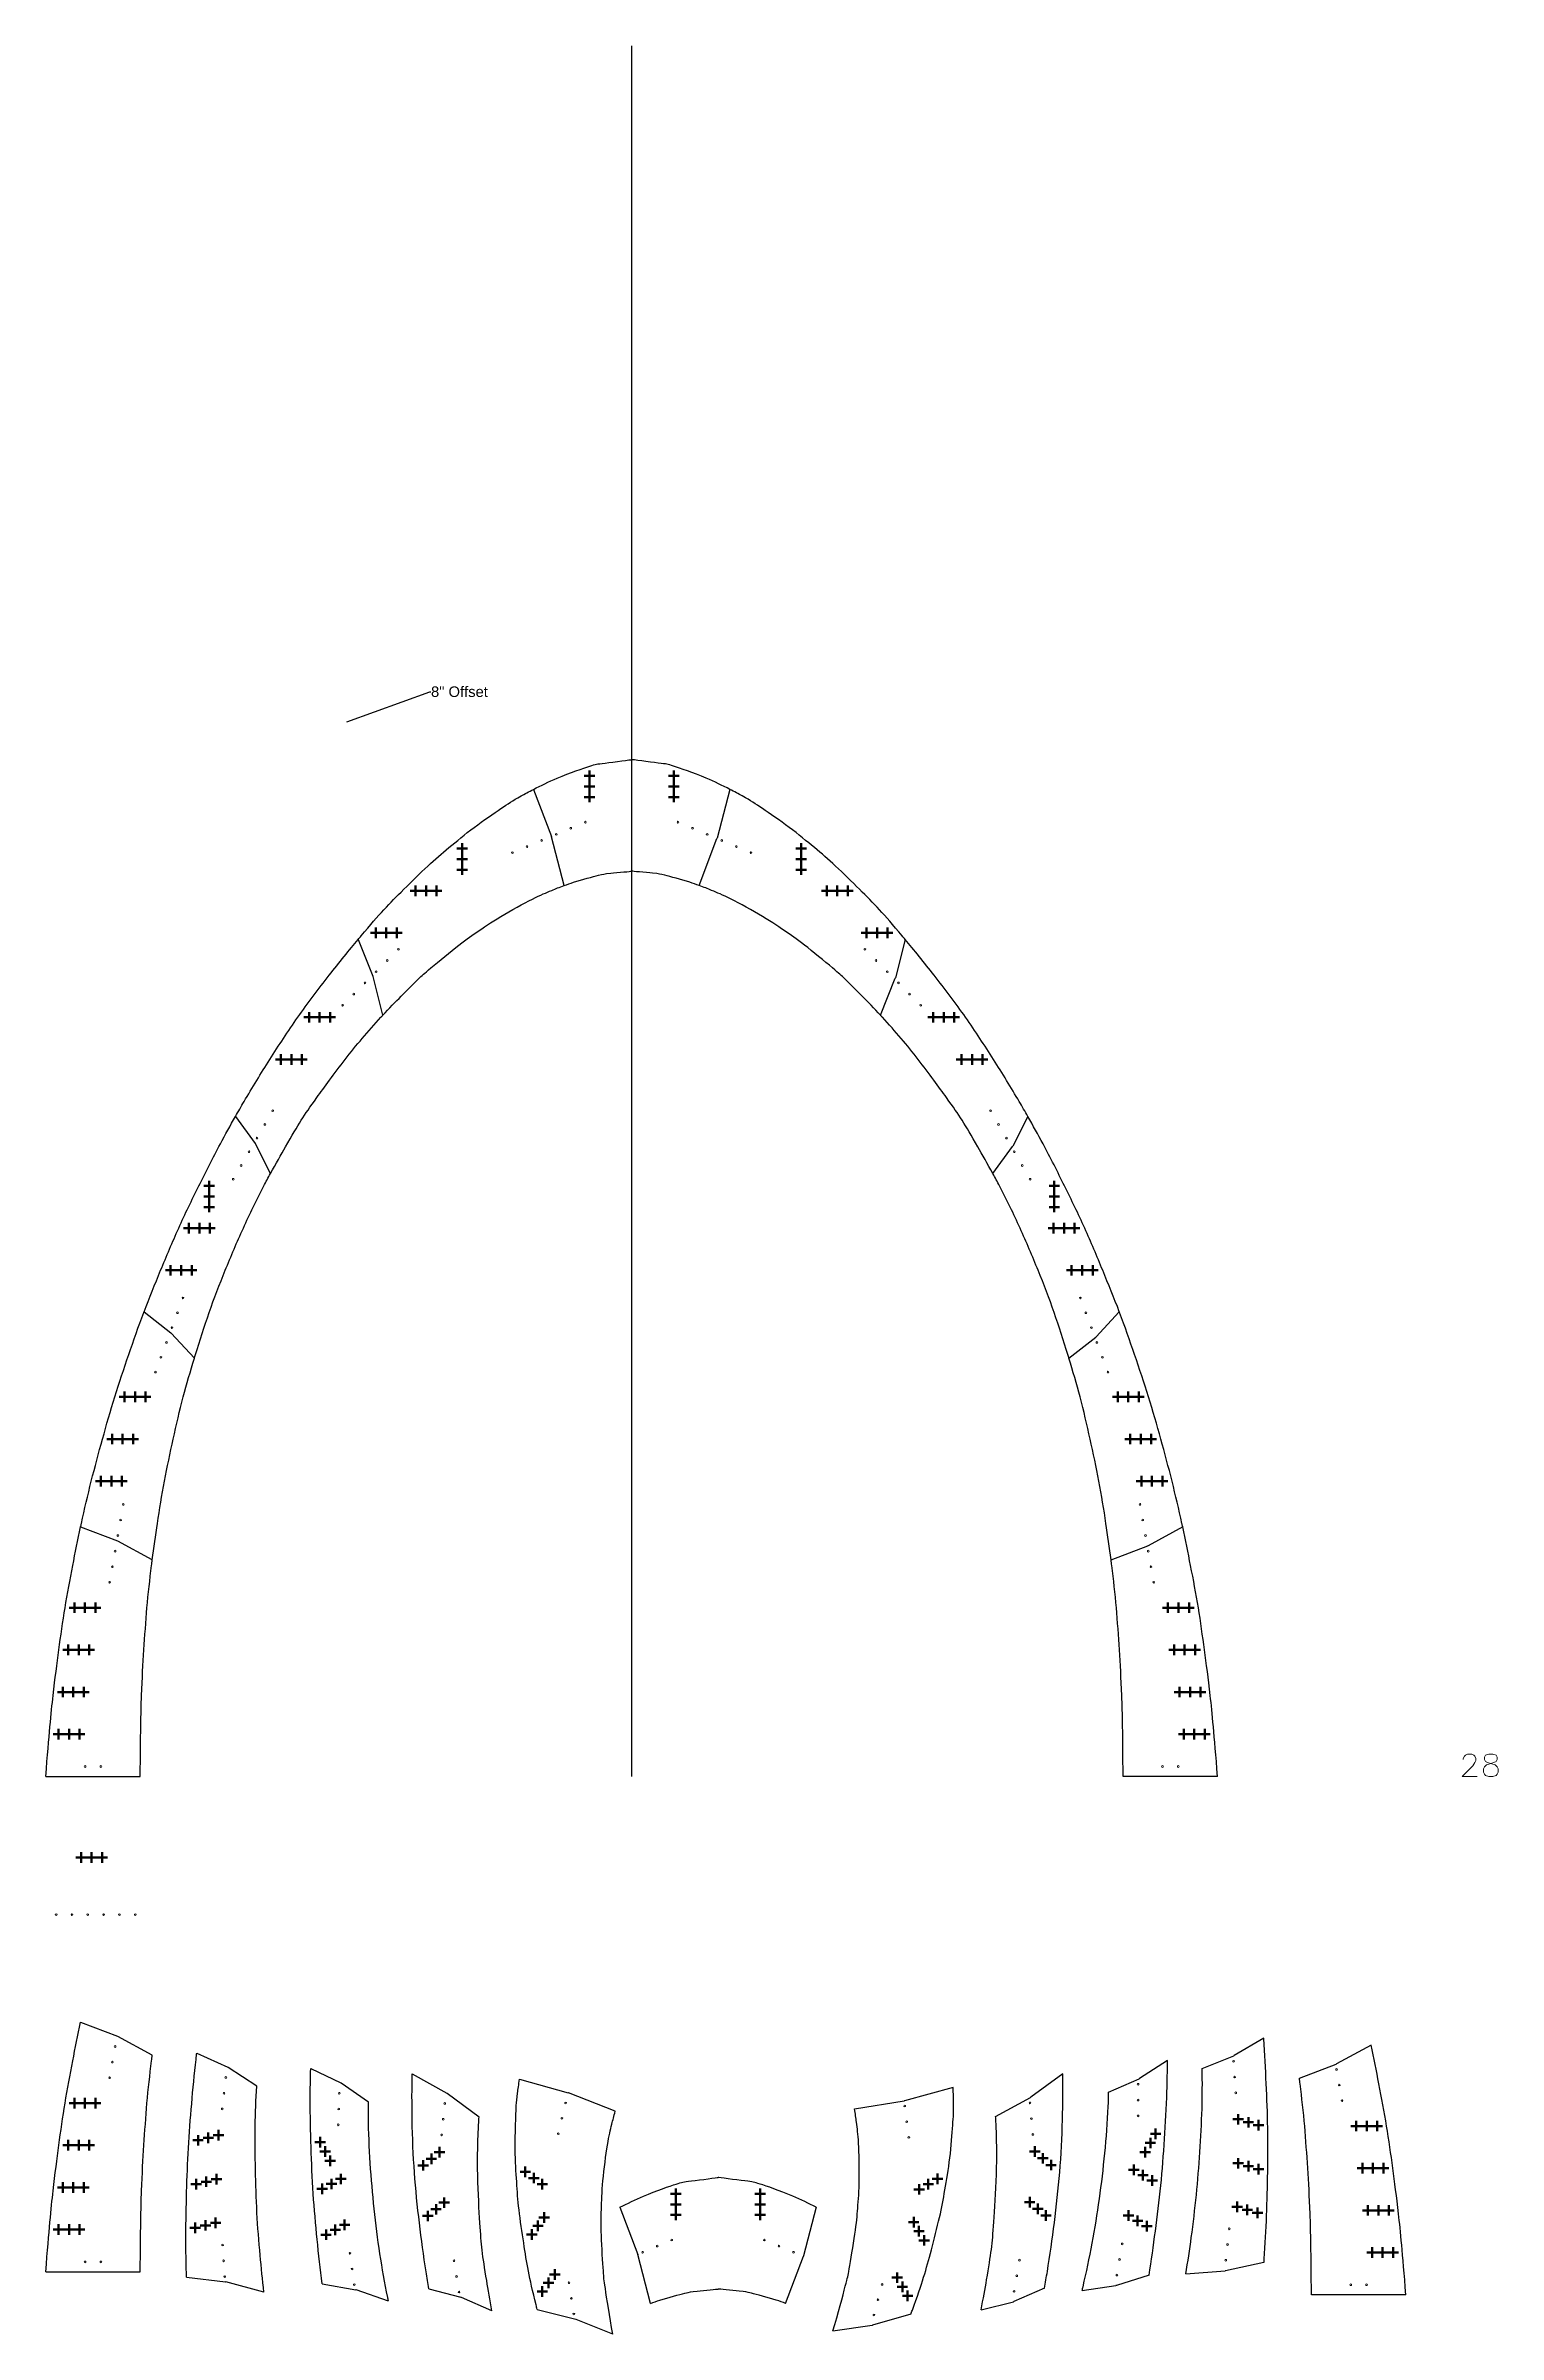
# Model space of a CAD drawing. Header units: inches. Extents: x -241 to 12541, y -1696 to 1281.
# Drawn here: x 6303 to 6854, y -17 to 851 of the extents above; entities that cross this region are included whole.
import ezdxf
from ezdxf import colors
from ezdxf.entities.mleader import LeaderData, LeaderLine
from ezdxf.math import Vec2, Vec3

# ---------------------------------------------------------------- set-up
doc = ezdxf.new("R2010")
doc.units = ezdxf.units.IN
doc.header["$MEASUREMENT"] = 0
doc.header["$PDMODE"] = 2
doc.header["$PDSIZE"] = 2
for name, color, linetype, lineweight in [('Annotation', 7, 'Continuous', 9), ('Drilling', 3, 'Continuous', 13), ('Engrave', 4, 'Continuous', 50)]:
    doc.layers.add(name, color=color, linetype=linetype, lineweight=lineweight)
doc.styles.get("Standard").update_dxf_attribs({"font": 'Arial.ttf'})

# ---------------------------------------------------------------- blocks, each defined once
blk = doc.blocks.new('*U2195')
at = {"layer": 'Engrave'}
blk.add_point((0, 0), dxfattribs=at)
blk = doc.blocks.new('*U2197')
at = {"layer": 'Engrave', "color": 0, "linetype": 'ByBlock', "lineweight": -2, "transparency": 16777216}
for p in [(0, 0), (4, 0), (8, 0)]:
    blk.add_blockref('*U2195', p, dxfattribs=at)
blk = doc.blocks.new('*U2330')
at = {"layer": 'Engrave'}
blk.add_point((0, 0), dxfattribs=at)
blk = doc.blocks.new('*U2332')
at = {"layer": 'Engrave', "color": 0, "linetype": 'ByBlock', "lineweight": -2, "transparency": 16777216}
for p in [(0, 0), (4, 0), (8, 0)]:
    blk.add_blockref('*U2330', p, dxfattribs=at)
blk = doc.blocks.new('*U2333')
at = {"layer": 'Engrave'}
blk.add_point((0, 0), dxfattribs=at)
blk = doc.blocks.new('*U2335')
at = {"layer": 'Engrave', "color": 0, "linetype": 'ByBlock', "lineweight": -2, "transparency": 16777216}
for p in [(0, 0), (4, 0), (8, 0)]:
    blk.add_blockref('*U2333', p, dxfattribs=at)
blk = doc.blocks.new('*U2336')
at = {"layer": 'Engrave'}
blk.add_point((0, 0), dxfattribs=at)
blk = doc.blocks.new('*U2338')
at = {"layer": 'Engrave', "color": 0, "linetype": 'ByBlock', "lineweight": -2, "transparency": 16777216}
for p in [(0, 0), (4, 0), (8, 0)]:
    blk.add_blockref('*U2336', p, dxfattribs=at)
blk = doc.blocks.new('*U2339')
at = {"layer": 'Engrave'}
blk.add_point((0, 0), dxfattribs=at)
blk = doc.blocks.new('*U2341')
at = {"layer": 'Engrave', "color": 0, "linetype": 'ByBlock', "lineweight": -2, "transparency": 16777216}
for p in [(0, 0), (4, 0), (8, 0)]:
    blk.add_blockref('*U2339', p, dxfattribs=at)
blk = doc.blocks.new('*U2342')
at = {"layer": 'Engrave'}
blk.add_point((0, 0), dxfattribs=at)
blk = doc.blocks.new('*U2344')
at = {"layer": 'Engrave', "color": 0, "linetype": 'ByBlock', "lineweight": -2, "transparency": 16777216}
for p in [(0, 0), (4, 0), (8, 0)]:
    blk.add_blockref('*U2342', p, dxfattribs=at)
blk = doc.blocks.new('*U2345')
at = {"layer": 'Engrave'}
blk.add_point((0, 0), dxfattribs=at)
blk = doc.blocks.new('*U2347')
at = {"layer": 'Engrave', "color": 0, "linetype": 'ByBlock', "lineweight": -2, "transparency": 16777216}
for p in [(0, 0), (4, 0), (8, 0)]:
    blk.add_blockref('*U2345', p, dxfattribs=at)
blk = doc.blocks.new('*U2348')
at = {"layer": 'Engrave'}
blk.add_point((0, 0), dxfattribs=at)
blk = doc.blocks.new('*U2350')
at = {"layer": 'Engrave', "color": 0, "linetype": 'ByBlock', "lineweight": -2, "transparency": 16777216}
for p in [(0, 0), (4, 0), (8, 0)]:
    blk.add_blockref('*U2348', p, dxfattribs=at)
blk = doc.blocks.new('*U2351')
at = {"layer": 'Engrave'}
blk.add_point((0, 0), dxfattribs=at)
blk = doc.blocks.new('*U2353')
at = {"layer": 'Engrave', "color": 0, "linetype": 'ByBlock', "lineweight": -2, "transparency": 16777216}
for p in [(0, 0), (4, 0), (8, 0)]:
    blk.add_blockref('*U2351', p, dxfattribs=at)
blk = doc.blocks.new('*U2354')
at = {"layer": 'Engrave'}
blk.add_point((0, 0), dxfattribs=at)
blk = doc.blocks.new('*U2356')
at = {"layer": 'Engrave', "color": 0, "linetype": 'ByBlock', "lineweight": -2, "transparency": 16777216}
for p in [(0, 0), (4, 0), (8, 0)]:
    blk.add_blockref('*U2354', p, dxfattribs=at)
blk = doc.blocks.new('*U2357')
at = {"layer": 'Engrave'}
blk.add_point((0, 0), dxfattribs=at)
blk = doc.blocks.new('*U2359')
at = {"layer": 'Engrave', "color": 0, "linetype": 'ByBlock', "lineweight": -2, "transparency": 16777216}
for p in [(0, 0), (4, 0), (8, 0)]:
    blk.add_blockref('*U2357', p, dxfattribs=at)
blk = doc.blocks.new('*U2360')
at = {"layer": 'Engrave'}
blk.add_point((0, 0), dxfattribs=at)
blk = doc.blocks.new('*U2362')
at = {"layer": 'Engrave', "color": 0, "linetype": 'ByBlock', "lineweight": -2, "transparency": 16777216}
for p in [(0, 0), (4, 0), (8, 0)]:
    blk.add_blockref('*U2360', p, dxfattribs=at)
blk = doc.blocks.new('*U2363')
at = {"layer": 'Engrave'}
blk.add_point((0, 0), dxfattribs=at)
blk = doc.blocks.new('*U2365')
at = {"layer": 'Engrave', "color": 0, "linetype": 'ByBlock', "lineweight": -2, "transparency": 16777216}
for p in [(0, 0), (4, 0), (8, 0)]:
    blk.add_blockref('*U2363', p, dxfattribs=at)
blk = doc.blocks.new('*U2366')
at = {"layer": 'Engrave'}
blk.add_point((0, 0), dxfattribs=at)
blk = doc.blocks.new('*U2368')
at = {"layer": 'Engrave', "color": 0, "linetype": 'ByBlock', "lineweight": -2, "transparency": 16777216}
for p in [(0, 0), (4, 0), (8, 0)]:
    blk.add_blockref('*U2366', p, dxfattribs=at)
blk = doc.blocks.new('*U2369')
at = {"layer": 'Engrave'}
blk.add_point((0, 0), dxfattribs=at)
blk = doc.blocks.new('*U2371')
at = {"layer": 'Engrave', "color": 0, "linetype": 'ByBlock', "lineweight": -2, "transparency": 16777216}
for p in [(0, 0), (4, 0), (8, 0)]:
    blk.add_blockref('*U2369', p, dxfattribs=at)
blk = doc.blocks.new('*U2372')
at = {"layer": 'Engrave'}
blk.add_point((0, 0), dxfattribs=at)
blk = doc.blocks.new('*U2374')
at = {"layer": 'Engrave', "color": 0, "linetype": 'ByBlock', "lineweight": -2, "transparency": 16777216}
for p in [(0, 0), (4, 0), (8, 0)]:
    blk.add_blockref('*U2372', p, dxfattribs=at)
blk = doc.blocks.new('*U2375')
at = {"layer": 'Engrave'}
blk.add_point((0, 0), dxfattribs=at)
blk = doc.blocks.new('*U2377')
at = {"layer": 'Engrave', "color": 0, "linetype": 'ByBlock', "lineweight": -2, "transparency": 16777216}
for p in [(0, 0), (4, 0), (8, 0)]:
    blk.add_blockref('*U2375', p, dxfattribs=at)
blk = doc.blocks.new('*U2498')
at = {"layer": 'Engrave'}
blk.add_point((0, 0), dxfattribs=at)
blk = doc.blocks.new('*U2500')
at = {"layer": 'Engrave', "color": 0, "linetype": 'ByBlock', "lineweight": -2, "transparency": 16777216}
for p in [(0, 0), (4, 0), (8, 0)]:
    blk.add_blockref('*U2498', p, dxfattribs=at)
blk = doc.blocks.new('*U2501')
at = {"layer": 'Engrave'}
blk.add_point((0, 0), dxfattribs=at)
blk = doc.blocks.new('*U2502')
at = {"layer": 'Engrave', "color": 0, "linetype": 'ByBlock', "lineweight": -2, "transparency": 16777216}
for p in [(0, 0), (4, 0), (8, 0)]:
    blk.add_blockref('*U2501', p, dxfattribs=at)
blk = doc.blocks.new('*U2503')
at = {"layer": 'Engrave'}
blk.add_point((0, 0), dxfattribs=at)
blk = doc.blocks.new('*U2504')
at = {"layer": 'Engrave', "color": 0, "linetype": 'ByBlock', "lineweight": -2, "transparency": 16777216}
for p in [(0, 0), (4, 0), (8, 0)]:
    blk.add_blockref('*U2503', p, dxfattribs=at)
blk = doc.blocks.new('*U2505')
at = {"layer": 'Engrave'}
blk.add_point((0, 0), dxfattribs=at)
blk = doc.blocks.new('*U2506')
at = {"layer": 'Engrave', "color": 0, "linetype": 'ByBlock', "lineweight": -2, "transparency": 16777216}
for p in [(0, 0), (4, 0), (8, 0)]:
    blk.add_blockref('*U2505', p, dxfattribs=at)
blk = doc.blocks.new('*U2507')
at = {"layer": 'Engrave'}
blk.add_point((0, 0), dxfattribs=at)
blk = doc.blocks.new('*U2508')
at = {"layer": 'Engrave', "color": 0, "linetype": 'ByBlock', "lineweight": -2, "transparency": 16777216}
for p in [(0, 0), (4, 0), (8, 0)]:
    blk.add_blockref('*U2507', p, dxfattribs=at)
blk = doc.blocks.new('*U2509')
at = {"layer": 'Engrave'}
blk.add_point((0, 0), dxfattribs=at)
blk = doc.blocks.new('*U2510')
at = {"layer": 'Engrave', "color": 0, "linetype": 'ByBlock', "lineweight": -2, "transparency": 16777216}
for p in [(0, 0), (4, 0), (8, 0)]:
    blk.add_blockref('*U2509', p, dxfattribs=at)
blk = doc.blocks.new('*U2511')
at = {"layer": 'Engrave'}
blk.add_point((0, 0), dxfattribs=at)
blk = doc.blocks.new('*U2512')
at = {"layer": 'Engrave', "color": 0, "linetype": 'ByBlock', "lineweight": -2, "transparency": 16777216}
for p in [(0, 0), (4, 0), (8, 0)]:
    blk.add_blockref('*U2511', p, dxfattribs=at)
blk = doc.blocks.new('*U2513')
at = {"layer": 'Engrave'}
blk.add_point((0, 0), dxfattribs=at)
blk = doc.blocks.new('*U2514')
at = {"layer": 'Engrave', "color": 0, "linetype": 'ByBlock', "lineweight": -2, "transparency": 16777216}
for p in [(0, 0), (4, 0), (8, 0)]:
    blk.add_blockref('*U2513', p, dxfattribs=at)
blk = doc.blocks.new('*U2515')
at = {"layer": 'Engrave'}
blk.add_point((0, 0), dxfattribs=at)
blk = doc.blocks.new('*U2516')
at = {"layer": 'Engrave', "color": 0, "linetype": 'ByBlock', "lineweight": -2, "transparency": 16777216}
for p in [(0, 0), (4, 0), (8, 0)]:
    blk.add_blockref('*U2515', p, dxfattribs=at)
blk = doc.blocks.new('*U2517')
at = {"layer": 'Engrave'}
blk.add_point((0, 0), dxfattribs=at)
blk = doc.blocks.new('*U2518')
at = {"layer": 'Engrave', "color": 0, "linetype": 'ByBlock', "lineweight": -2, "transparency": 16777216}
for p in [(0, 0), (4, 0), (8, 0)]:
    blk.add_blockref('*U2517', p, dxfattribs=at)
blk = doc.blocks.new('*U2519')
at = {"layer": 'Engrave'}
blk.add_point((0, 0), dxfattribs=at)
blk = doc.blocks.new('*U2520')
at = {"layer": 'Engrave', "color": 0, "linetype": 'ByBlock', "lineweight": -2, "transparency": 16777216}
for p in [(0, 0), (4, 0), (8, 0)]:
    blk.add_blockref('*U2519', p, dxfattribs=at)
blk = doc.blocks.new('*U2521')
at = {"layer": 'Engrave'}
blk.add_point((0, 0), dxfattribs=at)
blk = doc.blocks.new('*U2522')
at = {"layer": 'Engrave', "color": 0, "linetype": 'ByBlock', "lineweight": -2, "transparency": 16777216}
for p in [(0, 0), (4, 0), (8, 0)]:
    blk.add_blockref('*U2521', p, dxfattribs=at)
blk = doc.blocks.new('*U2523')
at = {"layer": 'Engrave'}
blk.add_point((0, 0), dxfattribs=at)
blk = doc.blocks.new('*U2524')
at = {"layer": 'Engrave', "color": 0, "linetype": 'ByBlock', "lineweight": -2, "transparency": 16777216}
for p in [(0, 0), (4, 0), (8, 0)]:
    blk.add_blockref('*U2523', p, dxfattribs=at)
blk = doc.blocks.new('*U2525')
at = {"layer": 'Engrave'}
blk.add_point((0, 0), dxfattribs=at)
blk = doc.blocks.new('*U2526')
at = {"layer": 'Engrave', "color": 0, "linetype": 'ByBlock', "lineweight": -2, "transparency": 16777216}
for p in [(0, 0), (4, 0), (8, 0)]:
    blk.add_blockref('*U2525', p, dxfattribs=at)
blk = doc.blocks.new('*U2527')
at = {"layer": 'Engrave'}
blk.add_point((0, 0), dxfattribs=at)
blk = doc.blocks.new('*U2528')
at = {"layer": 'Engrave', "color": 0, "linetype": 'ByBlock', "lineweight": -2, "transparency": 16777216}
for p in [(0, 0), (4, 0), (8, 0)]:
    blk.add_blockref('*U2527', p, dxfattribs=at)
blk = doc.blocks.new('*U2529')
at = {"layer": 'Engrave'}
blk.add_point((0, 0), dxfattribs=at)
blk = doc.blocks.new('*U2530')
at = {"layer": 'Engrave', "color": 0, "linetype": 'ByBlock', "lineweight": -2, "transparency": 16777216}
for p in [(0, 0), (4, 0), (8, 0)]:
    blk.add_blockref('*U2529', p, dxfattribs=at)
blk = doc.blocks.new('*U2531')
at = {"layer": 'Engrave'}
blk.add_point((0, 0), dxfattribs=at)
blk = doc.blocks.new('*U2533')
at = {"layer": 'Engrave', "color": 0, "linetype": 'ByBlock', "lineweight": -2, "transparency": 16777216}
for p in [(0, 0), (4, 0), (8, 0)]:
    blk.add_blockref('*U2531', p, dxfattribs=at)
blk = doc.blocks.new('*U2534')
at = {"layer": 'Engrave'}
blk.add_point((0, 0), dxfattribs=at)
blk = doc.blocks.new('*U2535')
at = {"layer": 'Engrave', "color": 0, "linetype": 'ByBlock', "lineweight": -2, "transparency": 16777216}
for p in [(0, 0), (4, 0), (8, 0)]:
    blk.add_blockref('*U2534', p, dxfattribs=at)
blk = doc.blocks.new('*U2536')
at = {"layer": 'Engrave'}
blk.add_point((0, 0), dxfattribs=at)
blk = doc.blocks.new('*U2537')
at = {"layer": 'Engrave', "color": 0, "linetype": 'ByBlock', "lineweight": -2, "transparency": 16777216}
for p in [(0, 0), (4, 0), (8, 0)]:
    blk.add_blockref('*U2536', p, dxfattribs=at)
blk = doc.blocks.new('*U2538')
at = {"layer": 'Engrave'}
blk.add_point((0, 0), dxfattribs=at)
blk = doc.blocks.new('*U2539')
at = {"layer": 'Engrave', "color": 0, "linetype": 'ByBlock', "lineweight": -2, "transparency": 16777216}
for p in [(0, 0), (4, 0), (8, 0)]:
    blk.add_blockref('*U2538', p, dxfattribs=at)
blk = doc.blocks.new('*U2540')
at = {"layer": 'Engrave'}
blk.add_point((0, 0), dxfattribs=at)
blk = doc.blocks.new('*U2542')
at = {"layer": 'Engrave', "color": 0, "linetype": 'ByBlock', "lineweight": -2, "transparency": 16777216}
for p in [(0, 0), (4, 0), (8, 0)]:
    blk.add_blockref('*U2540', p, dxfattribs=at)
blk = doc.blocks.new('*U2543')
at = {"layer": 'Engrave'}
blk.add_point((0, 0), dxfattribs=at)
blk = doc.blocks.new('*U2544')
at = {"layer": 'Engrave', "color": 0, "linetype": 'ByBlock', "lineweight": -2, "transparency": 16777216}
for p in [(0, 0), (4, 0), (8, 0)]:
    blk.add_blockref('*U2543', p, dxfattribs=at)
blk = doc.blocks.new('*U2545')
at = {"layer": 'Engrave'}
blk.add_point((0, 0), dxfattribs=at)
blk = doc.blocks.new('*U2546')
at = {"layer": 'Engrave', "color": 0, "linetype": 'ByBlock', "lineweight": -2, "transparency": 16777216}
for p in [(0, 0), (4, 0), (8, 0)]:
    blk.add_blockref('*U2545', p, dxfattribs=at)
blk = doc.blocks.new('*U2547')
at = {"layer": 'Engrave'}
blk.add_point((0, 0), dxfattribs=at)
blk = doc.blocks.new('*U2549')
at = {"layer": 'Engrave', "color": 0, "linetype": 'ByBlock', "lineweight": -2, "transparency": 16777216}
for p in [(0, 0), (4, 0), (8, 0)]:
    blk.add_blockref('*U2547', p, dxfattribs=at)
blk = doc.blocks.new('*U2550')
at = {"layer": 'Engrave'}
blk.add_point((0, 0), dxfattribs=at)
blk = doc.blocks.new('*U2551')
at = {"layer": 'Engrave', "color": 0, "linetype": 'ByBlock', "lineweight": -2, "transparency": 16777216}
for p in [(0, 0), (4, 0), (8, 0)]:
    blk.add_blockref('*U2550', p, dxfattribs=at)
blk = doc.blocks.new('*U2552')
at = {"layer": 'Engrave'}
blk.add_point((0, 0), dxfattribs=at)
blk = doc.blocks.new('*U2553')
at = {"layer": 'Engrave', "color": 0, "linetype": 'ByBlock', "lineweight": -2, "transparency": 16777216}
for p in [(0, 0), (4, 0), (8, 0)]:
    blk.add_blockref('*U2552', p, dxfattribs=at)
blk = doc.blocks.new('*U2554')
at = {"layer": 'Engrave'}
blk.add_point((0, 0), dxfattribs=at)
blk = doc.blocks.new('*U2556')
at = {"layer": 'Engrave', "color": 0, "linetype": 'ByBlock', "lineweight": -2, "transparency": 16777216}
for p in [(0, 0), (4, 0), (8, 0)]:
    blk.add_blockref('*U2554', p, dxfattribs=at)
blk = doc.blocks.new('*U2557')
at = {"layer": 'Engrave'}
blk.add_point((0, 0), dxfattribs=at)
blk = doc.blocks.new('*U2558')
at = {"layer": 'Engrave', "color": 0, "linetype": 'ByBlock', "lineweight": -2, "transparency": 16777216}
for p in [(0, 0), (4, 0), (8, 0)]:
    blk.add_blockref('*U2557', p, dxfattribs=at)
blk = doc.blocks.new('*U2559')
at = {"layer": 'Engrave'}
blk.add_point((0, 0), dxfattribs=at)
blk = doc.blocks.new('*U2561')
at = {"layer": 'Engrave', "color": 0, "linetype": 'ByBlock', "lineweight": -2, "transparency": 16777216}
for p in [(0, 0), (4, 0), (8, 0)]:
    blk.add_blockref('*U2559', p, dxfattribs=at)
blk = doc.blocks.new('*U2562')
at = {"layer": 'Engrave'}
blk.add_point((0, 0), dxfattribs=at)
blk = doc.blocks.new('*U2563')
at = {"layer": 'Engrave', "color": 0, "linetype": 'ByBlock', "lineweight": -2, "transparency": 16777216}
for p in [(0, 0), (4, 0), (8, 0)]:
    blk.add_blockref('*U2562', p, dxfattribs=at)
blk = doc.blocks.new('*U2564')
at = {"layer": 'Engrave'}
blk.add_point((0, 0), dxfattribs=at)
blk = doc.blocks.new('*U2565')
at = {"layer": 'Engrave', "color": 0, "linetype": 'ByBlock', "lineweight": -2, "transparency": 16777216}
for p in [(0, 0), (4, 0), (8, 0)]:
    blk.add_blockref('*U2564', p, dxfattribs=at)
blk = doc.blocks.new('*U2566')
at = {"layer": 'Engrave'}
blk.add_point((0, 0), dxfattribs=at)
blk = doc.blocks.new('*U2568')
at = {"layer": 'Engrave', "color": 0, "linetype": 'ByBlock', "lineweight": -2, "transparency": 16777216}
for p in [(0, 0), (4, 0), (8, 0)]:
    blk.add_blockref('*U2566', p, dxfattribs=at)
blk = doc.blocks.new('*U2569')
at = {"layer": 'Engrave'}
blk.add_point((0, 0), dxfattribs=at)
blk = doc.blocks.new('*U2570')
at = {"layer": 'Engrave', "color": 0, "linetype": 'ByBlock', "lineweight": -2, "transparency": 16777216}
for p in [(0, 0), (4, 0), (8, 0)]:
    blk.add_blockref('*U2569', p, dxfattribs=at)
blk = doc.blocks.new('*U2571')
at = {"layer": 'Engrave'}
blk.add_point((0, 0), dxfattribs=at)
blk = doc.blocks.new('*U2573')
at = {"layer": 'Engrave', "color": 0, "linetype": 'ByBlock', "lineweight": -2, "transparency": 16777216}
for p in [(0, 0), (4, 0), (8, 0)]:
    blk.add_blockref('*U2571', p, dxfattribs=at)
blk = doc.blocks.new('*U2574')
at = {"layer": 'Engrave'}
blk.add_point((0, 0), dxfattribs=at)
blk = doc.blocks.new('*U2575')
at = {"layer": 'Engrave', "color": 0, "linetype": 'ByBlock', "lineweight": -2, "transparency": 16777216}
for p in [(0, 0), (4, 0), (8, 0)]:
    blk.add_blockref('*U2574', p, dxfattribs=at)
blk = doc.blocks.new('*U2576')
at = {"layer": 'Engrave'}
blk.add_point((0, 0), dxfattribs=at)
blk = doc.blocks.new('*U2577')
at = {"layer": 'Engrave', "color": 0, "linetype": 'ByBlock', "lineweight": -2, "transparency": 16777216}
for p in [(0, 0), (4, 0), (8, 0)]:
    blk.add_blockref('*U2576', p, dxfattribs=at)
blk = doc.blocks.new('*U2578')
at = {"layer": 'Engrave'}
blk.add_point((0, 0), dxfattribs=at)
blk = doc.blocks.new('*U2580')
at = {"layer": 'Engrave', "color": 0, "linetype": 'ByBlock', "lineweight": -2, "transparency": 16777216}
for p in [(0, 0), (4, 0), (8, 0)]:
    blk.add_blockref('*U2578', p, dxfattribs=at)
blk = doc.blocks.new('*U2581')
at = {"layer": 'Engrave'}
blk.add_point((0, 0), dxfattribs=at)
blk = doc.blocks.new('*U2582')
at = {"layer": 'Engrave', "color": 0, "linetype": 'ByBlock', "lineweight": -2, "transparency": 16777216}
for p in [(0, 0), (4, 0), (8, 0)]:
    blk.add_blockref('*U2581', p, dxfattribs=at)
blk = doc.blocks.new('*U2583')
at = {"layer": 'Engrave'}
blk.add_point((0, 0), dxfattribs=at)
blk = doc.blocks.new('*U2585')
at = {"layer": 'Engrave', "color": 0, "linetype": 'ByBlock', "lineweight": -2, "transparency": 16777216}
for p in [(0, 0), (4, 0), (8, 0)]:
    blk.add_blockref('*U2583', p, dxfattribs=at)
blk = doc.blocks.new('*U2586')
at = {"layer": 'Engrave'}
blk.add_point((0, 0), dxfattribs=at)
blk = doc.blocks.new('*U2587')
at = {"layer": 'Engrave', "color": 0, "linetype": 'ByBlock', "lineweight": -2, "transparency": 16777216}
for p in [(0, 0), (4, 0), (8, 0)]:
    blk.add_blockref('*U2586', p, dxfattribs=at)
blk = doc.blocks.new('*U2588')
at = {"layer": 'Engrave'}
blk.add_point((0, 0), dxfattribs=at)
blk = doc.blocks.new('*U2589')
at = {"layer": 'Engrave', "color": 0, "linetype": 'ByBlock', "lineweight": -2, "transparency": 16777216}
for p in [(0, 0), (4, 0), (8, 0)]:
    blk.add_blockref('*U2588', p, dxfattribs=at)
blk = doc.blocks.new('*U2590')
at = {"layer": 'Engrave'}
blk.add_point((0, 0), dxfattribs=at)
blk = doc.blocks.new('*U2592')
at = {"layer": 'Engrave', "color": 0, "linetype": 'ByBlock', "lineweight": -2, "transparency": 16777216}
for p in [(0, 0), (4, 0), (8, 0)]:
    blk.add_blockref('*U2590', p, dxfattribs=at)
blk = doc.blocks.new('*U2593')
at = {"layer": 'Engrave'}
blk.add_point((0, 0), dxfattribs=at)
blk = doc.blocks.new('*U2594')
at = {"layer": 'Engrave', "color": 0, "linetype": 'ByBlock', "lineweight": -2, "transparency": 16777216}
for p in [(0, 0), (4, 0), (8, 0)]:
    blk.add_blockref('*U2593', p, dxfattribs=at)
blk = doc.blocks.new('*U2595')
at = {"layer": 'Engrave'}
blk.add_point((0, 0), dxfattribs=at)
blk = doc.blocks.new('*U2596')
at = {"layer": 'Engrave', "color": 0, "linetype": 'ByBlock', "lineweight": -2, "transparency": 16777216}
for p in [(0, 0), (4, 0), (8, 0)]:
    blk.add_blockref('*U2595', p, dxfattribs=at)
blk = doc.blocks.new('*U2597')
at = {"layer": 'Engrave'}
blk.add_point((0, 0), dxfattribs=at)
blk = doc.blocks.new('*U2599')
at = {"layer": 'Engrave', "color": 0, "linetype": 'ByBlock', "lineweight": -2, "transparency": 16777216}
for p in [(0, 0), (4, 0), (8, 0)]:
    blk.add_blockref('*U2597', p, dxfattribs=at)
blk = doc.blocks.new('*U2600')
at = {"layer": 'Engrave'}
blk.add_point((0, 0), dxfattribs=at)
blk = doc.blocks.new('*U2601')
at = {"layer": 'Engrave', "color": 0, "linetype": 'ByBlock', "lineweight": -2, "transparency": 16777216}
for p in [(0, 0), (4, 0), (8, 0)]:
    blk.add_blockref('*U2600', p, dxfattribs=at)
blk = doc.blocks.new('*U2602')
at = {"layer": 'Engrave'}
blk.add_point((0, 0), dxfattribs=at)
blk = doc.blocks.new('*U2603')
at = {"layer": 'Engrave', "color": 0, "linetype": 'ByBlock', "lineweight": -2, "transparency": 16777216}
for p in [(0, 0), (4, 0), (8, 0)]:
    blk.add_blockref('*U2602', p, dxfattribs=at)
blk = doc.blocks.new('*U2604')
at = {"layer": 'Engrave'}
blk.add_point((0, 0), dxfattribs=at)
blk = doc.blocks.new('*U2605')
at = {"layer": 'Engrave', "color": 0, "linetype": 'ByBlock', "lineweight": -2, "transparency": 16777216}
for p in [(0, 0), (4, 0), (8, 0)]:
    blk.add_blockref('*U2604', p, dxfattribs=at)

msp = doc.modelspace()

# ---------------------------------------------------------------- linework, layer by layer
for p, q in [((6525.63472, 194.83764), (6525.63472, 851.41474)), ((6488.40329, 569.3166), (6495.16147, 551.43289)), ((6562.86616, 569.3166), (6558.01062, 550.82542)), ((6495.19324, 551.33337), (6495.16147, 551.43289)), ((6500.04877, 532.84219), (6495.19324, 551.33337)), ((6551.22067, 532.84219), (6557.97885, 550.7259)), ((6558.01062, 550.82542), (6557.97885, 550.7259)), ((6421.88175, 512.3856), (6427.4811, 498.38154)), ((6629.38769, 512.3856), (6625.68628, 497.76486)), ((6427.52199, 498.2557), (6427.4811, 498.38154)), ((6431.2234, 483.63497), (6427.52199, 498.2557)), ((6620.04604, 483.63497), (6625.64539, 497.63902)), ((6625.64539, 497.63902), (6625.68628, 497.76486)), ((6375.31218, 445.22964), (6382.76032, 434.98333)), ((6675.95726, 445.22964), (6670.20911, 433.94157)), ((6382.84256, 434.84913), (6382.76032, 434.98333)), ((6388.59071, 423.56106), (6382.84256, 434.84913)), ((6662.67873, 423.56106), (6670.12687, 433.80737)), ((6670.12687, 433.80737), (6670.20911, 433.94157)), ((6340.60811, 371.10966), (6350.77961, 363.06499)), ((6710.66133, 371.10966), (6701.84342, 361.6007)), ((6350.89252, 362.96062), (6350.77961, 363.06499)), ((6359.71043, 353.45165), (6350.89252, 362.96062)), ((6691.55901, 353.45165), (6701.7305, 361.49632)), ((6701.84342, 361.6007), (6701.7305, 361.49632)), ((6316.56548, 289.5139), (6330.51444, 284.18203)), ((6734.70396, 289.5139), (6721.59045, 282.3698)), ((6330.51444, 284.18203), (6330.6358, 284.12608)), ((6343.74931, 276.98198), (6330.6358, 284.12608)), ((6707.52013, 276.98198), (6721.46909, 282.31385)), ((6721.59045, 282.3698), (6721.46909, 282.31385)), ((6303.32449, 194.83764), (6339.17565, 194.83764)), ((6747.94495, 194.83764), (6712.09379, 194.83764)), ((6316.56548, 101.58119), (6330.51444, 96.24932)), ((6330.51444, 96.24932), (6330.6358, 96.19337)), ((6343.74931, 89.04927), (6330.6358, 96.19337)), ((6765.42695, 95.53743), (6754.28893, 88.8951)), ((6360.6148, 89.88911), (6372.41079, 84.5011)), ((6728.94193, 87.10513), (6718.31985, 80.20345)), ((6742.12651, 83.97051), (6754.1512, 88.82673)), ((6754.28893, 88.8951), (6754.1512, 88.82673)), ((6806.15333, 92.87843), (6793.03982, 85.73433)), ((6372.54533, 84.42664), (6372.41079, 84.5011)), ((6383.37582, 77.29387), (6372.54533, 84.42664)), ((6403.8451, 84.06561), (6415.24335, 78.53916)), ((6415.37914, 78.45956), (6415.24335, 78.53916)), ((6425.76905, 71.21309), (6415.37914, 78.45956)), ((6442.33264, 81.94008), (6455.51699, 74.61621)), ((6483.10224, 79.93625), (6501.52719, 74.83515)), ((6689.24836, 82.04401), (6677.07135, 73.14531)), ((6706.6081, 74.97885), (6718.18153, 80.12835)), ((6718.18153, 80.12835), (6718.31985, 80.20345)), ((6778.9695, 80.34651), (6792.91846, 85.67838)), ((6793.03982, 85.73433), (6792.91846, 85.67838)), ((6455.62816, 74.54445), (6455.51699, 74.61621)), ((6467.73014, 65.54399), (6455.62816, 74.54445)), ((6501.62628, 74.80205), (6501.52719, 74.83515)), ((6519.4185, 67.80655), (6501.62628, 74.80205)), ((6610.16738, 68.68193), (6629.03422, 71.77103)), ((6629.1363, 71.79327), (6629.03422, 71.77103)), ((6647.5779, 76.83385), (6629.1363, 71.79327)), ((6663.7143, 65.86139), (6676.95959, 73.07448)), ((6676.95959, 73.07448), (6677.07135, 73.14531)), ((6521.18963, 31.39338), (6527.94781, 13.50967)), ((6595.6525, 31.39338), (6590.79697, 12.9022)), ((6527.97959, 13.41015), (6527.94781, 13.50967)), ((6532.83512, -5.08104), (6527.97959, 13.41015)), ((6584.00702, -5.08104), (6590.7652, 12.80268)), ((6590.79697, 12.9022), (6590.7652, 12.80268)), ((6765.52915, 10.4733), (6750.9349, 7.30938)), ((6303.32449, 6.90493), (6339.17565, 6.90493)), ((6356.71649, 4.91429), (6371.53435, 3.06136)), ((6371.53435, 3.06136), (6371.66554, 3.03595)), ((6386.10405, -0.77613), (6371.66554, 3.03595)), ((6408.17134, 2.33784), (6420.93382, 0.03673)), ((6421.0826, -0.00211), (6420.93382, 0.03673)), ((6448.62373, 0.4596), (6460.86902, -2.783)), ((6682.27445, 0.61912), (6670.64708, -4.4074)), ((6696.56445, -0.17781), (6709.39556, 1.70332)), ((6709.54553, 1.73726), (6709.39556, 1.70332)), ((6721.93655, 5.56331), (6709.54553, 1.73726)), ((6735.91691, 6.10005), (6750.8027, 7.28985)), ((6750.9349, 7.30938), (6750.8027, 7.28985)), ((6433.34141, -4.23264), (6421.0826, -0.00211)), ((6461.01753, -2.83514), (6460.86902, -2.783)), ((6472.60236, -7.95895), (6461.01753, -2.83514)), ((6489.79101, -7.36503), (6504.40026, -11.11148)), ((6658.22609, -7.59812), (6670.49814, -4.45829)), ((6670.49814, -4.45829), (6670.64708, -4.4074)), ((6819.39432, -1.79783), (6783.54315, -1.79783)), ((6504.52598, -11.15275), (6504.40026, -11.11148)), ((6518.51271, -16.79524), (6504.52598, -11.15275)), ((6601.96537, -15.5262), (6616.89291, -13.37335)), ((6616.89291, -13.37335), (6617.02234, -13.34584)), ((6631.53497, -9.24099), (6617.02234, -13.34584))]:
    msp.add_line(p, q)
at = {"transparency": 33554687}
for points, knots in [([(6488.40329, 569.3166), (6491.13847, 570.71173), (6499.40221, 574.68654), (6512.15146, 578.94331), (6512.15146, 578.83764), (6525.6347, 580.59917), (6525.63472, 580.59917)], [26.393493766, 26.393493766, 26.393493766, 26.393493766, 27, 28, 29, 30, 30, 30, 30]), ([(6562.86616, 569.3166), (6560.13097, 570.71173), (6551.86723, 574.68654), (6539.11798, 578.94331), (6539.11798, 578.83764), (6525.63474, 580.59917), (6525.63472, 580.59917)], [26.393493766, 26.393493766, 26.393493766, 26.393493766, 27, 28, 29, 30, 30, 30, 30]), ([(6421.88175, 512.3856), (6422.25851, 512.83723), (6426.23889, 517.59695), (6431.82018, 524.05714), (6438.64636, 530.83764), (6448.78418, 540.90761), (6455.87611, 546.83764), (6465.54659, 554.92376), (6477.19899, 562.83764), (6480.91779, 565.3633), (6486.62873, 568.41146), (6488.40329, 569.3166)], [18.897872661, 18.897872661, 18.897872661, 18.897872661, 19, 20, 21, 22, 23, 24, 25, 26, 26.393493766, 26.393493766, 26.393493766, 26.393493766]), ([(6629.38769, 512.3856), (6629.01094, 512.83723), (6625.03055, 517.59695), (6619.44926, 524.05714), (6612.62308, 530.83764), (6602.48526, 540.90761), (6595.39333, 546.83764), (6585.72285, 554.92376), (6574.07045, 562.83764), (6570.35165, 565.3633), (6564.64071, 568.41146), (6562.86616, 569.3166)], [18.897872661, 18.897872661, 18.897872661, 18.897872661, 19, 20, 21, 22, 23, 24, 25, 26, 26.393493766, 26.393493766, 26.393493766, 26.393493766]), ([(6375.31218, 445.22964), (6376.37829, 447.09897), (6380.55293, 454.30164), (6388.24767, 466.83764), (6398.70703, 482.83764), (6410.275, 498.29296), (6418.56946, 508.41494), (6421.88175, 512.3856)], [14.649500422, 14.649500422, 14.649500422, 14.649500422, 15, 16, 17, 18, 18.897872661, 18.897872661, 18.897872661, 18.897872661]), ([(6675.95726, 445.22964), (6674.89115, 447.09897), (6670.71651, 454.30164), (6663.02178, 466.83764), (6652.56242, 482.83764), (6640.99444, 498.29296), (6632.69998, 508.41494), (6629.38769, 512.3856)], [14.649500422, 14.649500422, 14.649500422, 14.649500422, 15, 16, 17, 18, 18.897872661, 18.897872661, 18.897872661, 18.897872661]), ([(6340.60811, 371.10966), (6342.5937, 376.35232), (6346.92415, 386.92831), (6353.58248, 402.83764), (6361.32149, 418.83764), (6368.47067, 432.9683), (6373.33661, 441.76564), (6375.31218, 445.22964)], [10.017001381, 10.017001381, 10.017001381, 10.017001381, 11, 12, 13, 14, 14.649500422, 14.649500422, 14.649500422, 14.649500422]), ([(6710.66133, 371.10966), (6708.67574, 376.35232), (6704.3453, 386.92831), (6697.68697, 402.83764), (6689.94795, 418.83764), (6682.79878, 432.9683), (6677.93283, 441.76564), (6675.95726, 445.22964)], [10.017001381, 10.017001381, 10.017001381, 10.017001381, 11, 12, 13, 14, 14.649500422, 14.649500422, 14.649500422, 14.649500422]), ([(6316.56548, 289.5139), (6316.66061, 289.95515), (6317.91255, 295.72972), (6320.50648, 306.83764), (6324.82528, 322.83764), (6329.38431, 338.83764), (6334.80086, 354.83764), (6338.52238, 365.59498), (6340.57377, 371.01898), (6340.60811, 371.10966)], [4.917266477, 4.917266477, 4.917266477, 4.917266477, 5, 6, 7, 8, 9, 10, 10.017001381, 10.017001381, 10.017001381, 10.017001381]), ([(6734.70396, 289.5139), (6734.60884, 289.95515), (6733.35689, 295.72972), (6730.76296, 306.83764), (6726.44416, 322.83764), (6721.88513, 338.83764), (6716.46858, 354.83764), (6712.74706, 365.59498), (6710.69567, 371.01898), (6710.66133, 371.10966)], [4.917266477, 4.917266477, 4.917266477, 4.917266477, 5, 6, 7, 8, 9, 10, 10.017001381, 10.017001381, 10.017001381, 10.017001381]), ([(6303.32449, 194.83764), (6304.59439, 210.83764), (6306.12836, 226.83764), (6308.30374, 242.83764), (6310.47912, 258.83764), (6313.44384, 274.39639), (6315.5108, 284.62181), (6316.56548, 289.5139)], [0, 0, 0, 0, 1, 2, 3, 4, 4.917266477, 4.917266477, 4.917266477, 4.917266477]), ([(6747.94495, 194.83764), (6746.67505, 210.83764), (6745.14108, 226.83764), (6742.9657, 242.83764), (6740.79032, 258.83764), (6737.8256, 274.39639), (6735.75865, 284.62181), (6734.70396, 289.5139)], [0, 0, 0, 0, 1, 2, 3, 4, 4.917266477, 4.917266477, 4.917266477, 4.917266477]), ([(6303.32449, 6.90493), (6304.59439, 22.90493), (6306.12836, 38.90493), (6308.30374, 54.90493), (6310.47912, 70.90493), (6313.44384, 86.46368), (6315.5108, 96.68911), (6316.56548, 101.58119)], [0, 0, 0, 0, 1, 2, 3, 4, 4.917266477, 4.917266477, 4.917266477, 4.917266477]), ([(6765.52915, 10.4733), (6765.56207, 10.92348), (6765.98623, 16.81697), (6766.62393, 28.20589), (6766.98357, 44.77462), (6767.11271, 61.41096), (6766.41899, 78.28869), (6765.87602, 89.65862), (6765.43437, 95.44075), (6765.42695, 95.53743)], [4.917266477, 4.917266477, 4.917266477, 4.917266477, 5, 6, 7, 8, 9, 10, 10.017001381, 10.017001381, 10.017001381, 10.017001381]), ([(6356.71649, 4.91429), (6356.70369, 5.3655), (6356.54297, 11.27204), (6356.41416, 22.67808), (6356.7943, 39.24635), (6357.40774, 55.87188), (6358.85397, 72.70184), (6359.90382, 84.0362), (6360.60307, 89.79286), (6360.6148, 89.88911)], [4.917266477, 4.917266477, 4.917266477, 4.917266477, 5, 6, 7, 8, 9, 10, 10.017001381, 10.017001381, 10.017001381, 10.017001381]), ([(6721.93655, 5.56331), (6722.8383, 11.09638), (6724.37603, 22.42068), (6726.56441, 39.52772), (6727.86222, 57.25364), (6728.73619, 73.06574), (6728.92083, 83.11743), (6728.94193, 87.10513)], [10.017001381, 10.017001381, 10.017001381, 10.017001381, 11, 12, 13, 14, 14.649500422, 14.649500422, 14.649500422, 14.649500422]), ([(6819.39432, -1.79783), (6818.12442, 14.20217), (6816.59045, 30.20217), (6814.41507, 46.20217), (6812.23969, 62.20217), (6809.27497, 77.76092), (6807.20801, 87.98634), (6806.15333, 92.87843)], [0, 0, 0, 0, 1, 2, 3, 4, 4.917266477, 4.917266477, 4.917266477, 4.917266477]), ([(6408.17134, 2.33784), (6407.45161, 7.89752), (6406.28626, 19.26617), (6404.66034, 36.43581), (6403.94481, 54.19476), (6403.5901, 70.02703), (6403.73536, 80.07936), (6403.8451, 84.06561)], [10.017001381, 10.017001381, 10.017001381, 10.017001381, 11, 12, 13, 14, 14.649500422, 14.649500422, 14.649500422, 14.649500422]), ([(6448.62373, 0.4596), (6448.27011, 2.58232), (6446.95945, 10.80352), (6445.01088, 25.38307), (6443.01892, 44.39439), (6442.23053, 63.68333), (6442.27126, 76.76962), (6442.33264, 81.94008)], [14.649500422, 14.649500422, 14.649500422, 14.649500422, 15, 16, 17, 18, 18.897872661, 18.897872661, 18.897872661, 18.897872661]), ([(6489.79101, -7.36503), (6489.64883, -6.79433), (6488.15631, -0.77181), (6486.23613, 7.54671), (6484.79223, 17.05918), (6482.64784, 31.1865), (6482.0473, 40.41147), (6481.22841, 52.99055), (6481.71845, 67.06775), (6481.87485, 71.56041), (6482.7854, 77.96955), (6483.10224, 79.93625)], [18.897872661, 18.897872661, 18.897872661, 18.897872661, 19, 20, 21, 22, 23, 24, 25, 26, 26.393493766, 26.393493766, 26.393493766, 26.393493766]), ([(6682.27445, 0.61912), (6682.64585, 2.7388), (6684.02538, 10.94873), (6686.0961, 25.51143), (6688.24736, 44.50539), (6689.19742, 63.78705), (6689.26639, 76.87322), (6689.24836, 82.04401)], [14.649500422, 14.649500422, 14.649500422, 14.649500422, 15, 16, 17, 18, 18.897872661, 18.897872661, 18.897872661, 18.897872661]), ([(6631.53497, -9.24099), (6631.73772, -8.68889), (6633.86956, -2.86192), (6636.6736, 5.20171), (6639.1326, 14.50361), (6642.78454, 28.3182), (6644.37413, 37.42501), (6646.54168, 49.84295), (6647.5691, 63.89117), (6647.89699, 68.37457), (6647.6813, 74.84447), (6647.5779, 76.83385)], [18.897872661, 18.897872661, 18.897872661, 18.897872661, 19, 20, 21, 22, 23, 24, 25, 26, 26.393493766, 26.393493766, 26.393493766, 26.393493766]), ([(6521.18963, 31.39338), (6523.92482, 32.78851), (6532.18856, 36.76332), (6544.93781, 41.02008), (6544.93781, 40.91441), (6558.42105, 42.67595), (6558.42107, 42.67595)], [26.393493766, 26.393493766, 26.393493766, 26.393493766, 27, 28, 29, 30, 30, 30, 30]), ([(6595.6525, 31.39338), (6592.91732, 32.78851), (6584.65358, 36.76332), (6571.90433, 41.02008), (6571.90433, 40.91441), (6558.42108, 42.67595), (6558.42107, 42.67595)], [26.393493766, 26.393493766, 26.393493766, 26.393493766, 27, 28, 29, 30, 30, 30, 30])]:
    msp.add_open_spline(points, degree=3, knots=knots, dxfattribs=at)
for points, knots in [([(6431.2234, 483.63497), (6435.94959, 488.69612), (6446.19935, 498.83764), (6446.19935, 498.83764), (6460.12277, 510.48716), (6466.45564, 514.83764), (6475.06278, 520.75047), (6489.41294, 528.58696), (6494.24708, 530.55335), (6498.27647, 532.19239), (6500.04877, 532.84219)], [18.048793419, 18.048793419, 18.048793419, 18.048793419, 18.998939453, 19.998939453, 20.998939453, 21.998939453, 22.998939453, 23.998939453, 24.998939453, 25.620005231, 25.620005231, 25.620005231, 25.620005231]), ([(6500.04877, 532.84219), (6501.13012, 533.23865), (6505.37471, 534.71098), (6515.03535, 537.22814), (6515.03535, 537.22814), (6525.63472, 538.24062), (6525.32586, 538.25453), (6525.42882, 538.25453), (6525.53177, 538.25453), (6525.63472, 538.25453)], [25.620005231, 25.620005231, 25.620005231, 25.620005231, 25.998939453, 26.998939453, 27.998939453, 28.998939453, 28.998939453, 28.998939453, 29.998939453, 29.998939453, 29.998939453, 29.998939453]), ([(6551.22067, 532.84219), (6550.13933, 533.23865), (6545.89473, 534.71098), (6536.23409, 537.22814), (6536.23409, 537.22814), (6525.63472, 538.24062), (6525.94358, 538.25453), (6525.84063, 538.25453), (6525.73767, 538.25453), (6525.63472, 538.25453)], [25.620005231, 25.620005231, 25.620005231, 25.620005231, 25.998939453, 26.998939453, 27.998939453, 28.998939453, 28.998939453, 28.998939453, 29.998939453, 29.998939453, 29.998939453, 29.998939453]), ([(6620.04604, 483.63497), (6615.31986, 488.69612), (6605.07009, 498.83764), (6605.07009, 498.83764), (6591.14667, 510.48716), (6584.81381, 514.83764), (6576.20666, 520.75047), (6561.85651, 528.58696), (6557.02236, 530.55335), (6552.99297, 532.19239), (6551.22067, 532.84219)], [18.048793419, 18.048793419, 18.048793419, 18.048793419, 18.998939453, 19.998939453, 20.998939453, 21.998939453, 22.998939453, 23.998939453, 24.998939453, 25.620005231, 25.620005231, 25.620005231, 25.620005231]), ([(6388.59071, 423.56106), (6390.60367, 427.24163), (6395.46728, 435.76446), (6400.3931, 444.19867), (6405.05287, 450.83764), (6416.57867, 466.83764), (6425.76878, 477.77019), (6430.97542, 483.36941), (6431.2234, 483.63497)], [13.295965542, 13.295965542, 13.295965542, 13.295965542, 13.998939453, 14.998939453, 15.998939453, 16.998939453, 17.998939453, 18.048793419, 18.048793419, 18.048793419, 18.048793419]), ([(6662.67873, 423.56106), (6660.66578, 427.24163), (6655.80217, 435.76446), (6650.87634, 444.19867), (6646.21657, 450.83764), (6634.69078, 466.83764), (6625.50066, 477.77019), (6620.29403, 483.36941), (6620.04604, 483.63497)], [13.295965542, 13.295965542, 13.295965542, 13.295965542, 13.998939453, 14.998939453, 15.998939453, 16.998939453, 17.998939453, 18.048793419, 18.048793419, 18.048793419, 18.048793419]), ([(6359.71043, 353.45165), (6359.85116, 353.91365), (6361.62308, 359.70898), (6365.16555, 370.83764), (6371.29768, 386.83764), (6378.15584, 402.83764), (6384.02204, 415.08844), (6387.74018, 422.00591), (6388.59071, 423.56106)], [8.912315568, 8.912315568, 8.912315568, 8.912315568, 8.998939453, 9.998939453, 10.998939453, 11.998939453, 12.998939453, 13.295965542, 13.295965542, 13.295965542, 13.295965542]), ([(6691.55901, 353.45165), (6691.41829, 353.91365), (6689.64636, 359.70898), (6686.10389, 370.83764), (6679.97176, 386.83764), (6673.1136, 402.83764), (6667.2474, 415.08844), (6663.52926, 422.00591), (6662.67873, 423.56106)], [8.912315568, 8.912315568, 8.912315568, 8.912315568, 8.998939453, 9.998939453, 10.998939453, 11.998939453, 12.998939453, 13.295965542, 13.295965542, 13.295965542, 13.295965542]), ([(6343.74931, 276.98198), (6344.34077, 281.60053), (6345.71395, 291.55242), (6348.23081, 306.83764), (6351.64117, 322.83764), (6355.24239, 338.37564), (6358.22663, 348.58031), (6359.71043, 353.45165)], [4.13296099, 4.13296099, 4.13296099, 4.13296099, 4.998939453, 5.998939453, 6.998939453, 7.998939453, 8.912315568, 8.912315568, 8.912315568, 8.912315568]), ([(6707.52013, 276.98198), (6706.92867, 281.60053), (6705.55549, 291.55242), (6703.03863, 306.83764), (6699.62827, 322.83764), (6696.02706, 338.37564), (6693.04281, 348.58031), (6691.55901, 353.45165)], [4.13296099, 4.13296099, 4.13296099, 4.13296099, 4.998939453, 5.998939453, 6.998939453, 7.998939453, 8.912315568, 8.912315568, 8.912315568, 8.912315568]), ([(6339.17565, 194.83764), (6339.27805, 210.8546), (6339.57466, 226.84329), (6340.58449, 242.83764), (6341.59467, 258.83764), (6342.89253, 270.21908), (6343.65778, 276.2672), (6343.74931, 276.98198)], [0, 0, 0, 0, 0.998939453, 1.998939453, 2.998939453, 3.998939453, 4.13296099, 4.13296099, 4.13296099, 4.13296099]), ([(6712.09379, 194.83764), (6711.99139, 210.8546), (6711.69478, 226.84329), (6710.68495, 242.83764), (6709.67477, 258.83764), (6708.37691, 270.21908), (6707.61167, 276.2672), (6707.52013, 276.98198)], [0, 0, 0, 0, 0.998939453, 1.998939453, 2.998939453, 3.998939453, 4.13296099, 4.13296099, 4.13296099, 4.13296099]), ([(6339.17565, 6.90493), (6339.27805, 22.9219), (6339.57466, 38.91059), (6340.58449, 54.90493), (6341.59467, 70.90493), (6342.89253, 82.28638), (6343.65778, 88.33449), (6343.74931, 89.04927)], [0, 0, 0, 0, 0.998939453, 1.998939453, 2.998939453, 3.998939453, 4.13296099, 4.13296099, 4.13296099, 4.13296099]), ([(6735.91691, 6.10005), (6736.64944, 10.69833), (6738.13312, 20.63435), (6740.02065, 36.00997), (6741.252, 52.32298), (6742.17017, 68.2464), (6742.17909, 78.87847), (6742.12651, 83.97051)], [4.13296099, 4.13296099, 4.13296099, 4.13296099, 4.998939453, 5.998939453, 6.998939453, 7.998939453, 8.912315568, 8.912315568, 8.912315568, 8.912315568]), ([(6783.54315, -1.79783), (6783.44076, 14.21913), (6783.14415, 30.20782), (6782.13432, 46.20217), (6781.12413, 62.20217), (6779.82628, 73.58361), (6779.06103, 79.63173), (6778.9695, 80.34651)], [0, 0, 0, 0, 0.998939453, 1.998939453, 2.998939453, 3.998939453, 4.13296099, 4.13296099, 4.13296099, 4.13296099]), ([(6386.10405, -0.77613), (6385.57747, 3.85027), (6384.53868, 13.8426), (6383.33922, 29.28713), (6382.83711, 45.63885), (6382.63048, 61.58738), (6383.09605, 72.20926), (6383.37582, 77.29387)], [4.13296099, 4.13296099, 4.13296099, 4.13296099, 4.998939453, 5.998939453, 6.998939453, 7.998939453, 8.912315568, 8.912315568, 8.912315568, 8.912315568]), ([(6433.34141, -4.23264), (6433.24778, -3.75886), (6432.07912, 2.18755), (6429.95833, 13.67226), (6427.82558, 30.67386), (6426.33316, 48.01764), (6425.73293, 61.58725), (6425.75188, 69.44064), (6425.76905, 71.21309)], [8.912315568, 8.912315568, 8.912315568, 8.912315568, 8.998939453, 9.998939453, 10.998939453, 11.998939453, 12.998939453, 13.295965542, 13.295965542, 13.295965542, 13.295965542]), ([(6696.56445, -0.17781), (6696.67358, 0.29265), (6698.03671, 6.19751), (6700.53317, 17.60645), (6703.22259, 34.52892), (6705.28325, 51.8144), (6706.32837, 65.35701), (6706.56711, 73.20679), (6706.6081, 74.97885)], [8.912315568, 8.912315568, 8.912315568, 8.912315568, 8.998939453, 9.998939453, 10.998939453, 11.998939453, 12.998939453, 13.295965542, 13.295965542, 13.295965542, 13.295965542]), ([(6472.60236, -7.95895), (6471.83933, -3.83386), (6470.22935, 5.84608), (6468.72358, 15.49659), (6468.14504, 23.58699), (6466.98003, 43.27167), (6467.20349, 57.55205), (6467.70552, 65.18148), (6467.73014, 65.54399)], [13.295965542, 13.295965542, 13.295965542, 13.295965542, 13.998939453, 14.998939453, 15.998939453, 16.998939453, 17.998939453, 18.048793419, 18.048793419, 18.048793419, 18.048793419]), ([(6518.51271, -16.79524), (6517.21709, -9.99278), (6515.08103, 4.26714), (6515.08103, 4.26714), (6513.89617, 22.38258), (6514.12259, 30.06246), (6514.43033, 40.50037), (6516.57525, 56.70953), (6517.84146, 61.77237), (6518.89688, 65.99238), (6519.4185, 67.80655)], [18.048793419, 18.048793419, 18.048793419, 18.048793419, 18.998939453, 19.998939453, 20.998939453, 21.998939453, 22.998939453, 23.998939453, 24.998939453, 25.620005231, 25.620005231, 25.620005231, 25.620005231]), ([(6601.96537, -15.5262), (6603.98536, -8.90263), (6607.64329, 5.04469), (6607.64329, 5.04469), (6610.77036, 22.92748), (6611.37156, 30.58714), (6612.18865, 40.99757), (6611.80017, 57.34341), (6611.08604, 62.5131), (6610.49079, 66.82217), (6610.16738, 68.68193)], [18.048793419, 18.048793419, 18.048793419, 18.048793419, 18.998939453, 19.998939453, 20.998939453, 21.998939453, 22.998939453, 23.998939453, 24.998939453, 25.620005231, 25.620005231, 25.620005231, 25.620005231]), ([(6658.22609, -7.59812), (6659.02367, -3.47957), (6660.71474, 6.18654), (6662.30136, 15.82408), (6662.9477, 23.90935), (6664.27768, 43.58357), (6664.17394, 57.86532), (6663.73588, 65.4987), (6663.7143, 65.86139)], [13.295965542, 13.295965542, 13.295965542, 13.295965542, 13.998939453, 14.998939453, 15.998939453, 16.998939453, 17.998939453, 18.048793419, 18.048793419, 18.048793419, 18.048793419]), ([(6532.83512, -5.08104), (6533.91646, -4.68457), (6538.16106, -3.21224), (6547.8217, -0.69508), (6547.8217, -0.69508), (6558.42107, 0.3174), (6558.11221, 0.33131), (6558.21516, 0.33131), (6558.31812, 0.33131), (6558.42107, 0.33131)], [25.620005231, 25.620005231, 25.620005231, 25.620005231, 25.998939453, 26.998939453, 27.998939453, 28.998939453, 28.998939453, 28.998939453, 29.998939453, 29.998939453, 29.998939453, 29.998939453]), ([(6584.00702, -5.08104), (6582.92567, -4.68457), (6578.68107, -3.21224), (6569.02044, -0.69508), (6569.02044, -0.69508), (6558.42107, 0.3174), (6558.72992, 0.33131), (6558.62697, 0.33131), (6558.52402, 0.33131), (6558.42107, 0.33131)], [25.620005231, 25.620005231, 25.620005231, 25.620005231, 25.998939453, 26.998939453, 27.998939453, 28.998939453, 28.998939453, 28.998939453, 29.998939453, 29.998939453, 29.998939453, 29.998939453])]:
    msp.add_open_spline(points, degree=3, knots=knots)
at = {"layer": 'Annotation'}
msp.add_lwpolyline([(6841.16515, 201.26784), (6841.16515, 201.66973), (6841.56704, 202.47351), (6841.96893, 202.8754), (6842.77271, 203.27728), (6844.38026, 203.27728), (6845.18404, 202.8754), (6845.58592, 202.47351), (6845.98781, 201.66973), (6845.98781, 200.86596), (6845.58592, 200.06218), (6844.78215, 198.85652), (6840.76327, 194.83764), (6846.3897, 194.83764)], dxfattribs=at)
msp.add_lwpolyline([(6850.81047, 194.83764), (6852.41802, 194.83764), (6853.62368, 195.23952), (6854.02557, 195.64141), (6854.42746, 196.44519), (6854.42746, 197.65085), (6854.02557, 198.45463), (6853.2218, 199.2584), (6852.01613, 199.66029), (6850.40858, 200.06218), (6849.6048, 200.46407), (6849.20292, 201.26784), (6849.20292, 202.07162), (6849.6048, 202.8754), (6850.81047, 203.27728), (6852.41802, 203.27728), (6853.62368, 202.8754), (6854.02557, 202.07162), (6854.02557, 201.26784), (6853.62368, 200.46407), (6852.81991, 200.06218), (6851.21236, 199.66029), (6850.00669, 199.2584), (6849.20292, 198.45463), (6848.80103, 197.65085), (6848.80103, 196.44519), (6849.20292, 195.64141), (6849.6048, 195.23952)], close=True, dxfattribs=at)
at = {"layer": 'Drilling'}
for centre in [(6508.06766, 556.85947), (6543.20178, 556.85947), (6485.92105, 547.61135), (6491.4577, 549.92338), (6496.99436, 552.23541), (6502.53101, 554.54744), (6548.73844, 554.54744), (6554.27509, 552.23541), (6559.81174, 549.92338), (6565.34839, 547.61135), (6480.3844, 545.29932), (6570.88504, 545.29932), (6432.90867, 504.3821), (6437.14607, 508.62998), (6614.12338, 508.62998), (6618.36077, 504.3821), (6424.43388, 495.88634), (6428.67127, 500.13422), (6622.59817, 500.13422), (6626.83556, 495.88634), (6415.95909, 487.39059), (6420.19648, 491.63846), (6631.07296, 491.63846), (6635.31036, 487.39059), (6389.45145, 447.38573), (6661.81799, 447.38573), (6383.45145, 436.99343), (6386.45145, 442.18958), (6664.81799, 442.18958), (6667.81799, 436.99343), (6377.45145, 426.60112), (6380.45145, 431.79727), (6670.81799, 431.79727), (6673.81799, 426.60112), (6374.45145, 421.40497), (6676.81799, 421.40497), (6355.38845, 376.33966), (6695.88099, 376.33966), (6351.20511, 365.09246), (6353.29678, 370.71606), (6697.97266, 370.71606), (6700.06433, 365.09246), (6349.11344, 359.46885), (6702.15601, 359.46885), (6344.93009, 348.22165), (6347.02176, 353.84525), (6704.24768, 353.84525), (6706.33935, 348.22165), (6332.75115, 298.02199), (6718.5183, 298.02199), (6330.67614, 286.20275), (6331.71365, 292.11237), (6719.5558, 292.11237), (6720.5933, 286.20275), (6329.63864, 280.29313), (6721.6308, 280.29313), (6328.60114, 274.38351), (6722.6683, 274.38351), (6327.56364, 268.47389), (6723.7058, 268.47389), (6318.25007, 198.58764), (6324.25007, 198.58764), (6727.01937, 198.58764), (6733.01937, 198.58764), (6307.27357, 142.39652), (6313.27357, 142.39652), (6319.27357, 142.39652), (6325.27357, 142.39652), (6331.27357, 142.39652), (6337.27357, 142.39652), (6329.63864, 92.36042), (6753.98879, 86.76147), (6327.56364, 80.54119), (6328.60114, 86.45081), (6371.64992, 80.61144), (6717.77501, 78.04199), (6754.4129, 80.77648), (6793.08016, 83.65766), (6370.95913, 74.65134), (6414.70865, 74.64096), (6454.72954, 70.75726), (6500.55943, 70.95444), (6629.25567, 69.78244), (6676.75815, 70.9655), (6717.77501, 72.04199), (6754.83702, 74.79149), (6794.11767, 77.74804), (6795.15517, 71.83842), (6370.26834, 68.69124), (6414.31493, 62.64742), (6414.51179, 68.64419), (6454.12584, 64.7877), (6499.15756, 65.1205), (6630.02171, 63.83155), (6677.31178, 64.9911), (6717.77501, 66.04199), (6453.52215, 58.81815), (6497.75568, 59.28657), (6630.78776, 57.88065), (6677.86542, 59.01669), (6540.85401, 18.93625), (6575.98813, 18.93625), (6711.7514, 17.48279), (6751.72494, 17.23073), (6752.39288, 23.19344), (6318.25007, 10.65493), (6324.25007, 10.65493), (6370.40734, 17.03552), (6370.80851, 11.04894), (6418.74208, 13.91674), (6458.22657, 11.05926), (6529.7807, 14.31219), (6535.31735, 16.62422), (6581.52478, 16.62422), (6587.06143, 14.31219), (6672.7608, 11.29892), (6710.75104, 11.56677), (6751.057, 11.26803), (6371.20968, 5.06237), (6419.5478, 7.97108), (6420.35352, 2.02543), (6459.18116, 5.13569), (6501.8327, 2.7395), (6620.65035, 2.10049), (6671.75659, 5.38355), (6709.75068, 5.65076), (6798.46874, 1.95217), (6804.46874, 1.95217), (6460.13575, -0.78789), (6502.76036, -3.18835), (6619.09028, -3.69315), (6670.75238, -0.53182), (6503.68802, -9.11621), (6617.53021, -9.48678)]:
    msp.add_circle(centre, 0.3225, dxfattribs=at)

# ---------------------------------------------------------------- block references
at = {"layer": 'Engrave', "xscale": -1}
for name, p, rotation in [('*U2377', (6509.63472, 566.40059), 270), ('*U2374', (6461.34419, 538.83764), 270.0000000000032), ('*U2371', (6365.28765, 410.83764), 270), ('*U2546', (6368.87862, 58.68754), 13.79122941301229), ('*U2553', (6411.21335, 49.00837), 298.1197952717204), ('*U2558', (6452.74267, 52.31206), 39.15456342125716), ('*U2544', (6368.12985, 42.02878), 13.79122941301229), ('*U2551', (6415.25953, 42.09996), 28.11979527172036), ('*U2565', (6491.73259, 40.10311), 323.823425752573), ('*U2556', (6454.51296, 33.12023), 39.15456342125716), ('*U2568', (6542.42107, 28.47737), 270), ('*U2542', (6367.7838, 25.46888), 13.79122941301229), ('*U2549', (6416.71376, 24.73576), 28.11979527172036), ('*U2563', (6492.44722, 27.52738), 53.82342575256978), ('*U2561', (6496.45398, 5.90064), 53.82342575256978)]:
    msp.add_blockref(name, p, dxfattribs=dict(at, rotation=rotation))
at = {"layer": 'Engrave'}
for name, p, rotation in [('*U2530', (6541.63472, 566.40059), 90.00000000000001), ('*U2528', (6589.92525, 538.83764), 89.99999999999676), ('*U2526', (6685.98179, 410.83764), 90.00000000000001), ('*U2589', (6720.42743, 52.30851), 59.99999999999969), ('*U2596', (6755.77891, 64.73574), 343.6509428614611), ('*U2582', (6678.59032, 52.50429), 320.3651266933521), ('*U2577', (6634.71189, 38.16051), 29.99999999999569), ('*U2587', (6716.15676, 45.53658), 329.9999999999997), ('*U2594', (6755.78349, 48.06016), 343.6509428614611), ('*U2570', (6574.42107, 28.47737), 90.00000000000001), ('*U2580', (6676.65922, 33.32798), 320.3651266933521), ('*U2575', (6632.64835, 25.73466), 299.9999999999989), ('*U2585', (6714.1336, 28.22945), 329.9999999999997), ('*U2592', (6755.39016, 31.50132), 343.6509428614611), ('*U2573', (6626.33797, 4.66456), 299.9999999999989)]:
    msp.add_blockref(name, p, dxfattribs=dict(at, rotation=rotation))
at = {"layer": 'Engrave', "xscale": -1}
for name, p in [('*U2368', (6451.61486, 530.83764)), ('*U2365', (6436.52281, 514.83764)), ('*U2362', (6411.2466, 482.83764)), ('*U2359', (6400.50136, 466.83764)), ('*U2356', (6365.60019, 402.83764)), ('*U2353', (6358.69874, 386.83764)), ('*U2350', (6341.19571, 338.83764)), ('*U2347', (6336.49733, 322.83764)), ('*U2344', (6332.21363, 306.83764)), ('*U2341', (6322.17211, 258.83764)), ('*U2338', (6319.83587, 242.83764)), ('*U2335', (6317.78138, 226.83764)), ('*U2332', (6316.17054, 210.83764)), ('*U2197', (6324.71455, 164.05822)), ('*U2539', (6322.17211, 70.90493)), ('*U2537', (6319.83587, 54.90493)), ('*U2535', (6317.78138, 38.90493)), ('*U2533', (6316.17054, 22.90493))]:
    msp.add_blockref(name, p, dxfattribs=at)
at = {"layer": 'Engrave'}
for name, p in [('*U2524', (6599.65458, 530.83764)), ('*U2522', (6614.74663, 514.83764)), ('*U2520', (6640.02284, 482.83764)), ('*U2518', (6650.76808, 466.83764)), ('*U2516', (6685.66925, 402.83764)), ('*U2514', (6692.57071, 386.83764)), ('*U2512', (6710.07373, 338.83764)), ('*U2510', (6714.77211, 322.83764)), ('*U2508', (6719.05581, 306.83764)), ('*U2506', (6729.09733, 258.83764)), ('*U2504', (6731.43357, 242.83764)), ('*U2502', (6733.48806, 226.83764)), ('*U2500', (6735.0989, 210.83764)), ('*U2605', (6800.5467, 62.20217)), ('*U2603', (6802.88294, 46.20217)), ('*U2601', (6804.93743, 30.20217)), ('*U2599', (6806.54827, 14.20217))]:
    msp.add_blockref(name, p, dxfattribs=at)

# ---------------------------------------------------------------- leaders
at = {"layer": 'Annotation'}
ml = msp.add_multileader_mtext('Standard', dxfattribs=at)
ml.set_content('\\A1;8" Offset', color=256)
ml.set_leader_properties()
ml.build(insert=Vec2(0, 0))
ml.multileader.update_dxf_attribs({"text_right_attachment_type": 6, "dogleg_length": 0.36, "arrow_head_size": 0.18})
ctx = ml.context
ctx.base_point, ctx.arrow_head_size, ctx.landing_gap_size, ctx.plane_origin = Vec3(6449.41501, 606.32833), 0.18, 0.09, Vec3(6584.95415, 571.08894)
ctx.right_attachment = 6
notes = []
notes.append((ctx, [(1, (1, 1, 0), (6449.05501, 606.32833), (1, 0), 0.36, [(0, [(6417.38241, 594.87061)], 0, [])])]))
ctx.mtext.insert, ctx.mtext.flow_direction = Vec3(6449.50501, 608.35561), 5
for ctx, leaders in notes:
    for number, flags, end, landing, length, lines in leaders:
        leader = LeaderData()
        leader.index, (leader.has_last_leader_line, leader.has_dogleg_vector, leader.attachment_direction) = number, flags
        leader.last_leader_point, leader.dogleg_vector, leader.dogleg_length = Vec3(end), Vec3(landing), length
        for number, points, colour, breaks in lines:
            line = LeaderLine()
            line.index, line.vertices, line.color, line.breaks = number, Vec3.list(points), colors.encode_raw_color(colour), breaks
            leader.lines.append(line)
        ctx.leaders.append(leader)

doc.saveas('drawing.dxf')
